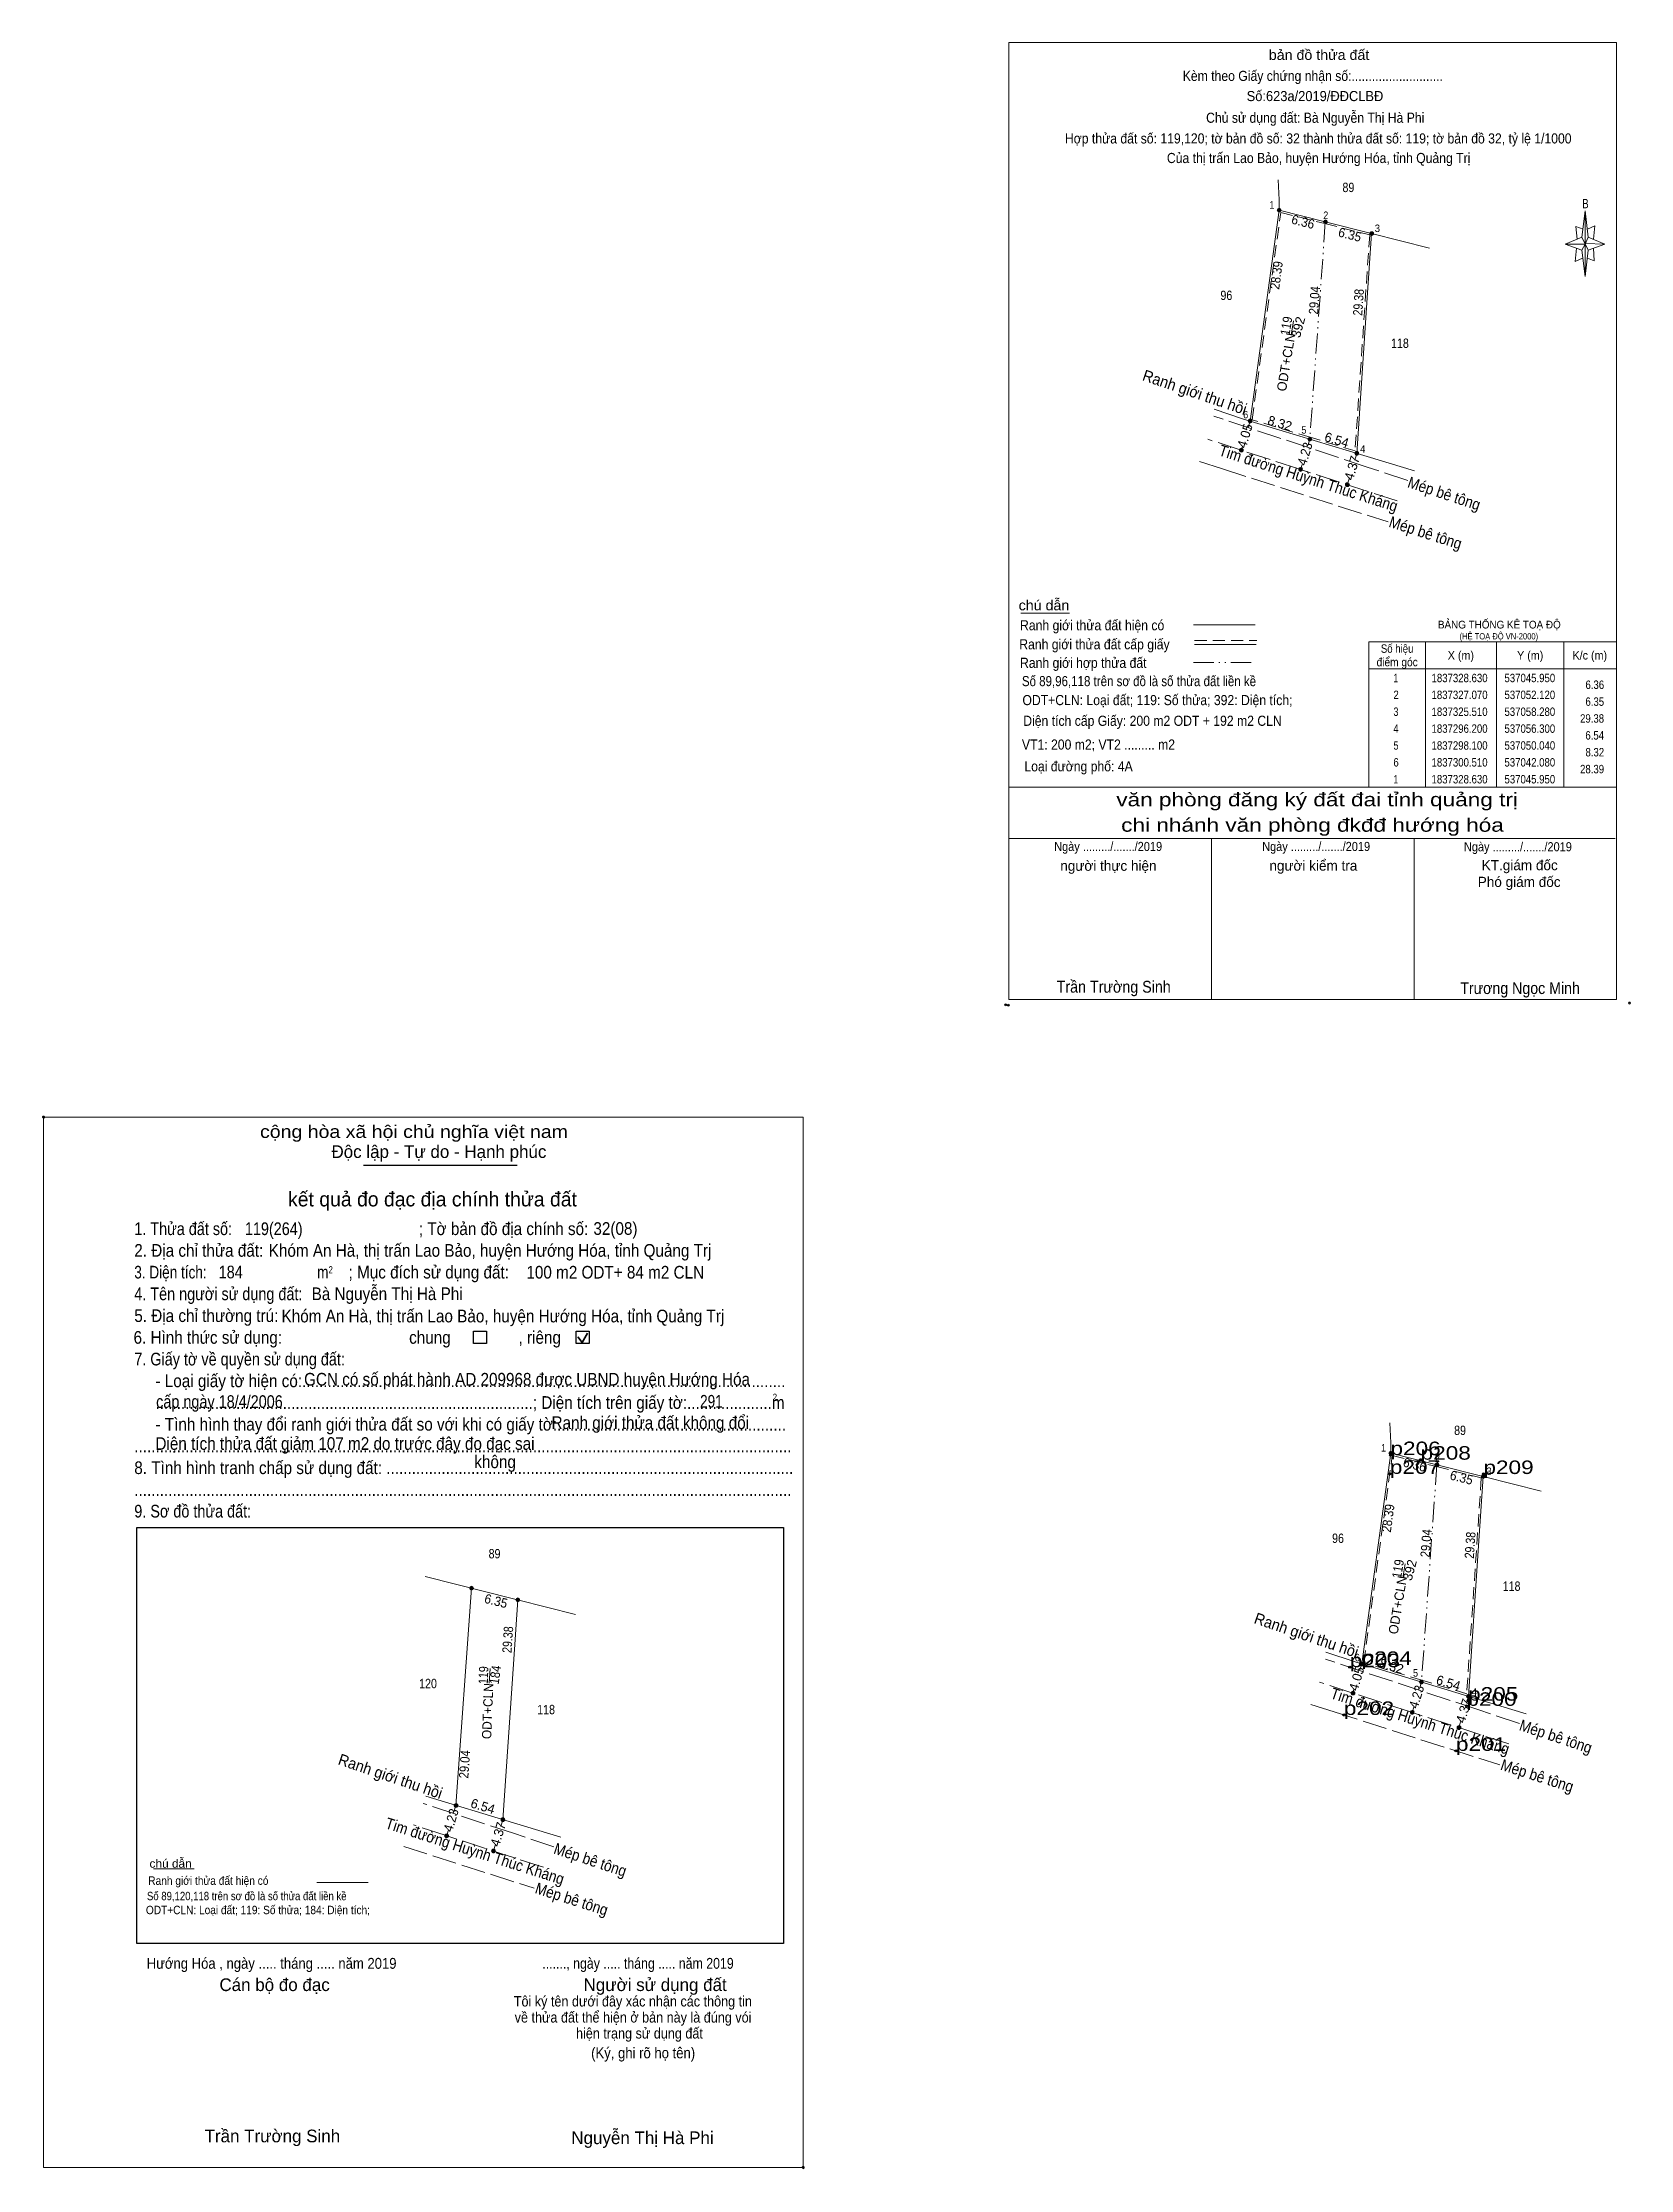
# Model space of a CAD drawing. Header units: metres. Extents: x 536866 to 537548, y 1837233 to 1837522.
# Drawn here: x 536866.3 to 537077.9, y 1837233.1 to 1837516.7 of the extents above; entities that cross this region are included whole.
import ezdxf
from ezdxf.enums import TextEntityAlignment as Align

# ---------------------------------------------------------------- set-up
doc = ezdxf.new("R2010")
doc.units = ezdxf.units.M
doc.header["$LTSCALE"] = 0.54
doc.header["$PDMODE"] = 32
doc.header["$PDSIZE"] = 0.27
for name, pattern in [('DASH_DOUBLE_DOT', [9.2, 5, -1.2, 0.3, -1.2, 0.3, -1.2]), ('DOTTED', [1.5, 0.3, -1.2]), ('LONG_DASHED', [7.5, 6, -1.5]), ('MEDIUM_DASHED', [4.5, 3, -1.5]), ('SHORT_DASHED', [2.7, 1.5, -1.2])]:
    doc.linetypes.add(name, pattern=pattern)
for name, color, linetype, lineweight in [('1', 7, 'DOTTED', 13), ('10', 7, 'Continuous', 13), ('17', 7, 'Continuous', 13), ('2', 7, 'SHORT_DASHED', 13), ('22', 7, 'LONG_DASHED', 13), ('23', 7, 'Continuous', 13), ('36', 7, 'Continuous', 13), ('5', 7, 'Continuous', 13), ('6', 7, 'Continuous', 13), ('63', 7, 'Continuous', 13)]:
    doc.layers.add(name, color=color, linetype=linetype, lineweight=lineweight)
doc.layers.add('12', color=7, linetype='Continuous')
doc.layers.add('7', color=7, linetype='Continuous')

msp = doc.modelspace()

# ---------------------------------------------------------------- texts
at = {"layer": '1', "width": 0.9}
for p in [(537036.3926, 1837482.2955), (537051.2726, 1837316.5655)]:
    msp.add_text('29.04', height=1.25, rotation=85.913, dxfattribs=at).set_placement(p, align=Align.CENTER)
at = {"layer": '1'}
for s, height, width, p in [('BẢNG THỐNG KÊ TOẠ ĐỘ ', 1.035, 0.95, (537052.24, 1837438.58)), ('(HỆ TOẠ ĐỘ VN-2000)', 0.837, 0.9, (537055.12, 1837437.12))]:
    msp.add_text(s, height=height, dxfattribs=dict(at, width=width)).set_placement(p)
at = {"layer": '10', "width": 0.85}
for s, p in [('89', (537040.305, 1837496.77)), ('96', (537024.04, 1837482.38)), ('118', (537047.175, 1837475.99)), ('89', (537055.185, 1837331.04)), ('96', (537038.92, 1837316.65)), ('89', (536926.505, 1837314.59)), ('118', (537062.055, 1837310.26)), ('120', (536917.64, 1837297.28)), ('118', (536933.375, 1837293.81))]:
    msp.add_text(s, height=1.25, dxfattribs=at).set_placement(p, align=Align.CENTER)
at = {"layer": '10'}
for s, height, rotation, width, p in [('119', 1.25, 80.688, 0.9, (537032.6497, 1837478.8289)), ('Ranh giới thu hồi', 1.5, 341.189, 0.95, (537019.5932, 1837469.3733)), ('Tim đường Huỳnh Thúc Kháng', 1.5, 342.237, 0.9, (537034.7512, 1837457.9046)), ('Mép bê tông', 1.5, 341.672, 0.9, (537052.8342, 1837455.8687)), ('Mép bê tông', 1.5, 342.237, 0.9, (537050.3612, 1837450.6299)), ('119', 1.25, 80.688, 0.9, (537047.5297, 1837313.0989)), ('Ranh giới thu hồi', 1.5, 341.189, 0.95, (537034.4732, 1837303.6433)), ('119', 1.25, 87.787, 0.85, (536925.647, 1837298.9959)), ('184', 1.25, 82.158, 0.9, (536927.2156, 1837298.9747)), ('ODT+CLN', 1.25, 87.787, 0.95, (536926.2038, 1837294.2009)), ('Tim đường Huỳnh Thúc Kháng', 1.5, 342.237, 0.9, (537049.6312, 1837292.1746)), ('Mép bê tông', 1.5, 341.672, 0.9, (537067.7142, 1837290.1387)), ('Ranh giới thu hồi', 1.5, 341.189, 0.95, (536912.3932, 1837284.8233)), ('Mép bê tông', 1.5, 342.237, 0.9, (537065.2412, 1837284.8999)), ('Tim đường Huỳnh Thúc Kháng', 1.5, 342.237, 0.9, (536923.6612, 1837274.8446)), ('Mép bê tông', 1.5, 341.672, 0.9, (536939.0342, 1837273.6887)), ('Mép bê tông', 1.5, 342.237, 0.9, (536936.5612, 1837268.4499))]:
    msp.add_text(s, height=height, rotation=rotation, dxfattribs=dict(at, width=width)).set_placement(p, align=Align.CENTER)
for s, rotation, p in [('392', 75.058, (537034.212, 1837478.6089)), ('ODT+CLN', 80.688, (537032.6156, 1837474.0039)), ('392', 75.058, (537049.092, 1837312.8789)), ('ODT+CLN', 80.688, (537047.4956, 1837308.2739))]:
    msp.add_text(s, height=1.25, rotation=rotation, dxfattribs=at).set_placement(p, align=Align.CENTER)
at = {"layer": '12', "width": 1.25}
for s, p in [('p206', (537045.91, 1837328.36)), ('p208', (537049.93, 1837327.75)), ('p207', (537045.83, 1837325.86)), ('p209', (537058.3, 1837325.84)), ('p203', (537040.48, 1837300.08)), ('p204', (537042.06, 1837300.39)), ('p205', (537056.26, 1837295.62)), ('p202', (537039.7, 1837293.71)), ('p200', (537056.03, 1837294.93)), ('p201', (537054.64, 1837288.92))]:
    msp.add_text(s, height=1.8, dxfattribs=at).set_placement(p)
at = {"layer": '2'}
for s, width, p in [(' 1', 0.9, (537030.44, 1837494.56)), (' 2', 0.9, (537037.62, 1837493.18)), (' 3', 0.95, (537044.52, 1837491.44)), (' 6', 0.9, (537026.95, 1837466.6)), (' 5', 0.9, (537034.71, 1837464.55)), (' 4', 0.95, (537042.57, 1837462.01)), (' 1', 0.9, (537045.32, 1837328.83)), (' 2', 0.9, (537052.5, 1837327.45)), (' 3', 0.95, (537059.4, 1837325.71)), (' 6', 0.9, (537041.83, 1837300.87)), (' 5', 0.9, (537049.59, 1837298.82)), (' 4', 0.95, (537057.45, 1837296.28))]:
    msp.add_text(s, height=1, dxfattribs=dict(at, width=width)).set_placement(p, align=Align.RIGHT)
for s, rotation, width, p in [('6.36', 345.811, 0.95, (537034.1118, 1837492.2078)), ('6.35', 345.789, 0.95, (537040.3516, 1837490.4923)), ('28.39', 82.152, 0.9, (537031.3284, 1837485.5947)), ('29.38', 86.135, 0.85, (537042.2635, 1837482.0379)), ('6.36', 345.811, 0.95, (537048.9918, 1837326.4778)), ('6.35', 345.789, 0.95, (537055.2316, 1837324.7623)), ('28.39', 82.152, 0.9, (537046.2084, 1837319.8647)), ('29.38', 86.135, 0.85, (537057.1435, 1837316.3079)), ('6.35', 345.789, 0.95, (536926.5516, 1837308.3123)), ('29.38', 86.135, 0.85, (536928.8835, 1837303.7179)), ('29.04', 85.893, 0.9, (536923.1332, 1837287.0852))]:
    msp.add_text(s, height=1.25, rotation=rotation, dxfattribs=dict(at, width=width)).set_placement(p, align=Align.CENTER)
for s, rotation, p in [('8.32', 343.373, (537030.9962, 1837465.3472)), ('6.54', 343.116, (537038.5685, 1837463.1261)), ('8.32', 343.373, (537045.8762, 1837299.6172)), ('6.54', 343.116, (537053.4485, 1837297.3961)), ('6.54', 343.116, (536924.7685, 1837280.9461))]:
    msp.add_text(s, height=1.25, rotation=rotation, dxfattribs=at).set_placement(p, align=Align.CENTER)
for s, height, width, p in [('cộng hòa xã hội chủ nghĩa việt nam', 1.69, 1.15, (536895.25, 1837370.65)), ('1. Thửa đất số:', 1.69, 0.85, (536878.49, 1837357.7)), ('119(264)', 1.69, 0.85, (536893.23, 1837357.7)), ('; Tờ bản đồ địa chính số:', 1.69, 0.9, (536916.41, 1837357.7)), ('32(08)', 1.69, 0.9, (536939.68, 1837357.73)), ('2. Địa chỉ thửa đất:', 1.69, 0.9, (536878.49, 1837354.81)), ('Khóm An Hà, thị trấn Lao Bảo, huyện Hướng Hóa, tỉnh Quảng Trj', 1.69, 0.9, (536896.41, 1837354.81)), ('3. Diện tích:', 1.69, 0.8, (536878.49, 1837351.91)), ('; Mục đích sử dụng đất:', 1.69, 0.9, (536907.05, 1837351.91)), ('4. Tên người sử dụng đất:', 1.69, 0.85, (536878.49, 1837349.02)), ('184', 1.69, 0.85, (536889.74, 1837351.93)), ('Bà Nguyễn Thị Hà Phi', 1.69, 0.9, (536902.13, 1837349.03)), ('m', 1.69, 0.8, (536902.86, 1837351.91)), ('2', 0.9657, 0.8, (536904.37, 1837352.59)), ('100 m2 ODT+ 84 m2 CLN', 1.69, 0.9, (536930.75, 1837351.9)), ('5. Địa chỉ thường trú:', 1.69, 0.9, (536878.49, 1837346.11)), ('Khóm An Hà, thị trấn Lao Bảo, huyện Hướng Hóa, tỉnh Quảng Trj', 1.69, 0.9, (536898.12, 1837346.06)), ('6. Hình thức sử dụng:', 1.69, 0.9, (536878.39, 1837343.21)), ('chung                , riêng', 1.69, 0.9, (536915.12, 1837343.21)), ('7. Giấy tờ về quyền sử dụng đất:', 1.69, 0.85, (536878.49, 1837340.32)), ('GCN có số phát hành AD 209968 được UBND huyện Hướng Hóa', 1.69, 0.9, (536901.12, 1837337.63)), ('     - Loại giấy tờ hiện có:..................................................................................................................', 1.69, 0.9, (536878.49, 1837337.42)), (' cấp ngày 18/4/2006', 1.69, 0.85, (536880.87, 1837334.65)), ('     .........................................................................................; Diện tích trên giấy tờ:....................m', 1.69, 0.9, (536878.49, 1837334.53)), ('Ranh giới thửa đất không đổi', 1.69, 0.9, (536934.1, 1837331.84)), ('291', 1.69, 0.8, (536953.9, 1837334.69)), ('2', 0.9657, 0.8, (536963.58, 1837335.59)), ('     - Tình hình thay đổi ranh giới thửa đất so với khi có giấy tờ:......................................................', 1.69, 0.9, (536878.49, 1837331.63)), ('...........................................................................................................................................................', 1.69, 0.9, (536878.49, 1837328.73)), ('Diện tích thửa đất giảm 107 m2 do trước đây đo đạc sai', 1.69, 0.9, (536881.31, 1837329.06)), ('không', 1.69, 0.9, (536923.81, 1837326.63)), ('8. Tình hình tranh chấp sử dụng đất: ................................................................................................', 1.69, 0.9, (536878.49, 1837325.83)), ('...........................................................................................................................................................', 1.69, 0.9, (536878.49, 1837322.93)), ('9. Sơ đồ thửa đất:', 1.69, 0.85, (536878.49, 1837320.04)), ('Hướng Hóa , ngày ..... tháng ..... năm 2019', 1.447, 0.9, (536880.15, 1837259.87)), ('......., ngày ..... tháng ..... năm 2019', 1.447, 0.85, (536932.87, 1837259.87)), ('(Ký, ghi rõ họ tên)', 1.449, 0.9, (536939.38, 1837247.93))]:
    msp.add_text(s, height=height, dxfattribs=dict(at, width=width)).set_placement(p)
for s, p in [('Độc lập - Tự do - Hạnh phúc', (536904.77, 1837367.98)), ('Cán bộ đo đạc', (536889.84, 1837256.9)), ('Người sử dụng đất', (536938.37, 1837256.9)), ('Trần Trường Sinh', (536887.86, 1837236.73)), ('Nguyễn Thị Hà Phi', (536936.74, 1837236.49))]:
    msp.add_text(s, height=1.69, dxfattribs=at).set_placement(p)
for s, height, p in [('kết quả đo đạc địa chính thửa đất', 1.932, (536918.235, 1837361.52)), ('.', 0.4829, (536967.6289, 1837233.11))]:
    msp.add_text(s, height=height, dxfattribs=at).set_placement(p, align=Align.CENTER)
at = {"layer": '2', "width": 0.9}
for s, p in [('Tôi ký tên dưới đây xác nhận các thông tin', (536944.94, 1837254.84)), ('về thửa đất thể hiện ở bản này là đúng vói', (536944.965, 1837252.7)), ('hiện trạng sử dụng đất', (536945.815, 1837250.57))]:
    msp.add_text(s, height=1.396, dxfattribs=at).set_placement(p, align=Align.CENTER)
at = {"layer": '23'}
for s, rotation, p in [('4.05', 73.22, (537027.1137, 1837464.0846)), ('4.37', 73.225, (537041.3835, 1837459.8046)), ('4.05', 73.22, (537041.9937, 1837298.3546)), ('4.37', 73.225, (537056.2635, 1837294.0746)), ('4.37', 73.225, (536927.5835, 1837277.6246))]:
    msp.add_text(s, height=1.25, rotation=rotation, dxfattribs=at).set_placement(p, align=Align.CENTER)
at = {"layer": '23', "width": 0.95}
for p in [(537035.1035, 1837461.6834), (537049.9835, 1837295.9534), (536921.3035, 1837279.5034)]:
    msp.add_text('4.23', height=1.25, rotation=73.106, dxfattribs=at).set_placement(p, align=Align.CENTER)
at = {"layer": '5'}
for s, height, width, p in [('bản đồ thửa đất', 1.35, 1.05, (537036.395, 1837514.39)), ('Kèm theo Giấy chứng nhận số:...........................', 1.35, 0.9, (537035.565, 1837511.59)), ('Số:623a/2019/ĐĐCLBĐ', 1.35, 0.95, (537035.85, 1837508.9)), ('Chủ sử dụng đất: Bà Nguyễn Thị Hà Phi', 1.35, 0.9, (537035.885, 1837506.01)), ('Hợp thửa đất số: 119,120; tờ bản đồ số: 32 thành thửa đất số: 119; tờ bản đồ 32, tỷ lệ 1/1000', 1.35, 0.9, (537036.285, 1837503.25)), ('Của thị trấn Lao Bảo, huyện Hướng Hóa, tỉnh Quảng Trị', 1.35, 0.9, (537036.34, 1837500.64)), ('B', 1.24, 0.75, (537071.905, 1837494.61)), ('văn phòng đăng ký đất đai tỉnh quảng trị', 1.8, 1.25, (537036.135, 1837414.87)), ('chi nhánh văn phòng đkđđ hướng hóa', 1.8, 1.25, (537035.52, 1837411.48)), ('Ngày ........./......./2019', 1.215, 0.9, (537008.285, 1837408.91)), ('Ngày ........./......./2019', 1.215, 0.9, (537036.005, 1837408.91)), ('Ngày ........./......./2019', 1.215, 0.9, (537062.895, 1837408.87)), ('Trần Trường Sinh', 1.58, 0.9, (537009.025, 1837390.02)), ('Trương Ngọc Minh', 1.57, 0.9, (537063.185, 1837389.84))]:
    msp.add_text(s, height=height, dxfattribs=dict(at, width=width)).set_placement(p, align=Align.CENTER)
for s, p in [('người thực hiện', (537008.32, 1837406.27)), ('người kiểm tra', (537035.635, 1837406.29)), ('KT.giám đốc', (537063.14, 1837406.35)), ('Phó giám đốc', (537063.065, 1837404.12))]:
    msp.add_text(s, height=1.35, dxfattribs=at).set_placement(p, align=Align.CENTER)
at = {"layer": '6'}
for s, height, width, p in [('chú dẫn', 1.35, 1.05, (536996.36, 1837441)), ('Ranh giới thửa đất hiện có ', 1.35, 0.9, (536996.54, 1837438.34)), ('Ranh giới thửa đất cấp giấy', 1.35, 0.9, (536996.44, 1837435.8)), ('Ranh giới hợp thửa đất', 1.35, 0.9, (536996.54, 1837433.33)), ('Số 89,96,118 trên sơ đồ là số thửa đất liền kề', 1.35, 0.85, (536996.79, 1837430.89)), ('ODT+CLN: Loại đất; 119: Số thửa; 392: Diện tích;', 1.35, 0.9, (536996.86, 1837428.36)), ('Diện tích cấp Giấy: 200 m2 ODT + 192 m2 CLN', 1.35, 0.9, (536996.97, 1837425.6)), ('VT1: 200 m2; VT2 ......... m2', 1.35, 0.9, (536996.79, 1837422.43)), ('Loại đường phố: 4A', 1.35, 0.9, (536997.12, 1837419.53)), ('chú dẫn', 1.125, 1.05, (536880.52, 1837273.34)), ('Ranh giới thửa đất hiện có ', 1.125, 0.9, (536880.35, 1837271.06)), ('Số 89,120,118 trên sơ đồ là số thửa đất liền kề', 1.12, 0.85, (536880.18, 1837269.01)), ('ODT+CLN: Loại đất; 119: Số thửa; 184: Diện tích;', 1.12, 0.9, (536880.04, 1837267.15))]:
    msp.add_text(s, height=height, dxfattribs=dict(at, width=width)).set_placement(p)
at = {"layer": '63'}
for s, width, p in [('Số hiệu', 0.85, (537046.8, 1837435.34)), ('điểm góc', 0.9, (537046.805, 1837433.54)), ('X (m)', 0.95, (537055.295, 1837434.44)), ('Y (m)', 0.95, (537064.535, 1837434.44)), ('K/c (m)', 0.95, (537072.48, 1837434.44)), (' 2', 0.85, (537046.485, 1837429.17)), (' 1', 0.75, (537046.475, 1837431.42)), ('1837328.630', 0.85, (537055.12, 1837431.42)), ('1837327.070', 0.85, (537055.12, 1837429.17)), ('537045.950', 0.85, (537064.485, 1837431.42)), ('537052.120', 0.85, (537064.485, 1837429.17)), (' 3', 0.8, (537046.475, 1837426.92)), ('1837325.510', 0.85, (537055.12, 1837426.92)), ('537058.280', 0.85, (537064.485, 1837426.92)), (' 4', 0.85, (537046.475, 1837424.67)), ('1837296.200', 0.85, (537055.12, 1837424.67)), ('537056.300', 0.85, (537064.485, 1837424.67)), (' 5', 0.8, (537046.485, 1837422.42)), ('1837298.100', 0.85, (537055.12, 1837422.42)), ('537050.040', 0.85, (537064.485, 1837422.42)), (' 6', 0.85, (537046.485, 1837420.17)), (' 1', 0.75, (537046.475, 1837417.92)), ('1837300.510', 0.85, (537055.12, 1837420.17)), ('1837328.630', 0.85, (537055.12, 1837417.92)), ('537042.080', 0.85, (537064.485, 1837420.17)), ('537045.950', 0.85, (537064.485, 1837417.92))]:
    msp.add_text(s, height=1.125, dxfattribs=dict(at, width=width)).set_placement(p, align=Align.CENTER)
at = {"layer": '63', "width": 0.85}
for s, p in [('6.36', (537074.39, 1837430.52)), ('6.35', (537074.39, 1837428.27)), ('29.38', (537074.38, 1837426.02)), ('6.54', (537074.38, 1837423.77)), ('8.32', (537074.39, 1837421.52)), ('28.39', (537074.38, 1837419.27))]:
    msp.add_text(s, height=1.125, dxfattribs=at).set_placement(p, align=Align.RIGHT)

# ---------------------------------------------------------------- hatches: boundary and pattern name
at = {"layer": '10'}
for points in [[(537031.32, 1837494.36, 1), (537030.82, 1837494.36, 1)], [(537037.49, 1837492.8, 1), (537036.99, 1837492.8, 1)], [(537043.65, 1837491.24, 1), (537043.15, 1837491.24, 1)], [(537027.45, 1837466.24, 1), (537026.95, 1837466.24, 1)], [(537035.41, 1837463.83, 1), (537034.91, 1837463.83, 1)], [(537041.67, 1837461.93, 1), (537041.17, 1837461.93, 1)], [(537046.2, 1837328.63, 1), (537045.7, 1837328.63, 1)], [(537052.37, 1837327.07, 1), (537051.87, 1837327.07, 1)], [(537058.53, 1837325.51, 1), (537058.03, 1837325.51, 1)], [(536923.69, 1837310.62, 1), (536923.19, 1837310.62, 1)], [(536929.85, 1837309.06, 1), (536929.35, 1837309.06, 1)], [(537042.33, 1837300.51, 1), (537041.83, 1837300.51, 1)], [(537050.29, 1837298.1, 1), (537049.79, 1837298.1, 1)], [(537056.55, 1837296.2, 1), (537056.05, 1837296.2, 1)], [(536921.61, 1837281.65, 1), (536921.11, 1837281.65, 1)], [(536927.87, 1837279.75, 1), (536927.37, 1837279.75, 1)]]:
    msp.add_hatch(color=256, dxfattribs=at).paths.add_polyline_path(points)
at = {"layer": '23'}
for points in [[(537026.28, 1837462.36, 1), (537025.78, 1837462.36, 1)], [(537040.41, 1837457.75, 1), (537039.91, 1837457.75, 1)], [(537041.16, 1837296.63, 1), (537040.66, 1837296.63, 1)], [(537055.29, 1837292.02, 1), (537054.79, 1837292.02, 1)], [(536926.61, 1837275.57, 1), (536926.11, 1837275.57, 1)]]:
    msp.add_hatch(color=256, dxfattribs=at).paths.add_polyline_path(points)
at = {"layer": '36'}
for points in [[(537034.18, 1837459.78, 1), (537033.68, 1837459.78, 1)], [(537049.06, 1837294.05, 1), (537048.56, 1837294.05, 1)], [(536920.38, 1837277.6, 1), (536919.88, 1837277.6, 1)]]:
    msp.add_hatch(color=256, dxfattribs=at).paths.add_polyline_path(points)

# ---------------------------------------------------------------- linework, layer by layer
at = {"layer": '1', "linetype": 'Continuous'}
for p, q in [((537031.07, 1837494.36), (537027.2, 1837466.24)), ((537037.23, 1837492.8), (537043.4, 1837491.24)), ((537045.95, 1837328.63), (537042.08, 1837300.51)), ((537052.11, 1837327.07), (537058.28, 1837325.51))]:
    msp.add_line(p, q, dxfattribs=at)
at = {"layer": '1', "linetype": 'DASH_DOUBLE_DOT'}
for p, q in [((537037.23, 1837492.8), (537035.16, 1837463.83)), ((537052.11, 1837327.07), (537050.04, 1837298.1))]:
    msp.add_line(p, q, dxfattribs=at)
at = {"layer": '1', "linetype": 'MEDIUM_DASHED'}
for points in [[(537031.28, 1837494.05), (537037.18, 1837492.56), (537043.14, 1837491.05), (537041.19, 1837462.26), (537035.23, 1837464.07), (537027.48, 1837466.42)], [(537046.16, 1837328.32), (537052.06, 1837326.83), (537058.02, 1837325.32), (537056.07, 1837296.53), (537050.11, 1837298.34), (537042.36, 1837300.69)]]:
    msp.add_lwpolyline(points, close=True, dxfattribs=at)
at = {"layer": '10'}
for p, q in [((537037.23, 1837492.8), (537031.07, 1837494.36)), ((537043.4, 1837491.24), (537051.1, 1837489.28)), ((537026.96, 1837465.44), (537027.2, 1837466.24)), ((537026.03, 1837462.36), (537026.17, 1837462.84)), ((537034.89, 1837462.96), (537035.16, 1837463.83)), ((537041.15, 1837461.03), (537041.42, 1837461.93)), ((537033.93, 1837459.78), (537034.14, 1837460.46)), ((537040.16, 1837457.75), (537040.43, 1837458.65)), ((537052.11, 1837327.07), (537045.95, 1837328.63)), ((537058.28, 1837325.51), (537065.98, 1837323.55)), ((536929.02, 1837309.2), (536917.27, 1837312.18)), ((536921.36, 1837281.65), (536923.44, 1837310.62)), ((536929.55, 1837309.07), (536929.02, 1837309.2)), ((536929.55, 1837309.07), (536937.3, 1837307.1)), ((537041.84, 1837299.71), (537042.08, 1837300.51)), ((537040.91, 1837296.63), (537041.05, 1837297.11)), ((537049.77, 1837297.23), (537050.04, 1837298.1)), ((537048.81, 1837294.05), (537049.02, 1837294.73)), ((537056.03, 1837295.3), (537056.3, 1837296.2)), ((537055.04, 1837292.02), (537055.31, 1837292.92)), ((536921.09, 1837280.78), (536921.36, 1837281.65)), ((536920.13, 1837277.6), (536920.34, 1837278.28)), ((536927.35, 1837278.85), (536927.62, 1837279.75)), ((536926.36, 1837275.57), (536926.63, 1837276.47))]:
    msp.add_line(p, q, dxfattribs=at)
for points in [[(537031.07, 1837494.36), (537031.06, 1837495.73), (537030.96, 1837498.4)], [(537045.95, 1837328.63), (537045.94, 1837330), (537045.84, 1837332.67)]]:
    msp.add_lwpolyline(points, dxfattribs=at)
for centre in [(537031.07, 1837494.36), (537037.24, 1837492.8), (537043.4, 1837491.24), (537027.2, 1837466.24), (537035.16, 1837463.83), (537041.42, 1837461.93), (537045.95, 1837328.63), (537052.12, 1837327.07), (537058.28, 1837325.51), (536923.44, 1837310.62), (536929.6, 1837309.06), (537042.08, 1837300.51), (537050.04, 1837298.1), (537056.3, 1837296.2), (536921.36, 1837281.65), (536927.62, 1837279.75)]:
    msp.add_circle(centre, 0.25, dxfattribs=at)
at = {"layer": '17'}
for p, q in [((536996.63, 1837440.64), (537003.15, 1837440.64)), ((536881.03, 1837273.21), (536886.46, 1837273.21))]:
    msp.add_line(p, q, dxfattribs=at)
at = {"layer": '2', "linetype": 'Continuous'}
for p, q in [((537033.01, 1837479.61), (537032.68, 1837477.71)), ((537047.89, 1837313.88), (537047.56, 1837311.98)), ((536925.91, 1837299.89), (536925.81, 1837297.96))]:
    msp.add_line(p, q, dxfattribs=at)
at = {"layer": '2', "linetype": 'Continuous', "lineweight": 25}
for p, q in [((536909.05, 1837367.01), (536929.52, 1837367.01)), ((536878.81, 1837318.71), (536965.02, 1837318.71)), ((536965.02, 1837318.71), (536965.02, 1837263.23))]:
    msp.add_line(p, q, dxfattribs=at)
at = {"layer": '2', "linetype": 'Continuous', "lineweight": 35}
for p, q in [((536937.6, 1837344.12), (536938.18, 1837343.37)), ((536938.18, 1837343.37), (536938.88, 1837344.62))]:
    msp.add_line(p, q, dxfattribs=at)
at = {"layer": '2', "linetype": 'Continuous'}
msp.add_lwpolyline([(536866.4, 1837373.43), (536967.65, 1837373.43), (536967.65, 1837233.38), (536866.4, 1837233.38)], close=True, dxfattribs=at)
at = {"layer": '2', "linetype": 'Continuous', "lineweight": 25}
for points in [[(536923.7, 1837344.87), (536925.44, 1837344.87), (536925.44, 1837343.24), (536923.7, 1837343.24)], [(536937.38, 1837344.87), (536939.12, 1837344.87), (536939.12, 1837343.24), (536937.38, 1837343.24)]]:
    msp.add_lwpolyline(points, close=True, dxfattribs=at)
msp.add_lwpolyline([(536965.02, 1837263.23), (536878.81, 1837263.23), (536878.81, 1837318.71)], dxfattribs=at)
at = {"layer": '2'}
for p in [(536866.4, 1837373.43), (536967.65, 1837233.38)]:
    msp.add_point(p, dxfattribs=at)
at = {"layer": '22'}
for p, q in [((537042.82, 1837460.11), (537022.37, 1837466.88)), ((537033.72, 1837459.85), (537021.59, 1837463.81)), ((537048.21, 1837458.32), (537042.82, 1837460.11)), ((537057.7, 1837294.38), (537037.25, 1837301.15)), ((537048.6, 1837294.12), (537036.47, 1837298.08)), ((537063.09, 1837292.59), (537057.7, 1837294.38)), ((536929.02, 1837277.93), (536916.98, 1837281.92)), ((536919.92, 1837277.67), (536915.72, 1837279.04)), ((536934.41, 1837276.14), (536929.02, 1837277.93)), ((536914.41, 1837276.17), (536931.8, 1837270.6))]:
    msp.add_line(p, q, dxfattribs=at)
for points in [[(537020.44, 1837460.84), (537023.53, 1837459.85), (537045.6, 1837452.78)], [(537046.81, 1837455.58), (537033.93, 1837459.78), (537033.72, 1837459.85)], [(537035.32, 1837295.11), (537038.41, 1837294.12), (537060.48, 1837287.05)], [(537061.69, 1837289.85), (537048.81, 1837294.05), (537048.6, 1837294.12)], [(536933.01, 1837273.4), (536920.13, 1837277.6), (536919.92, 1837277.67)]]:
    msp.add_lwpolyline(points, dxfattribs=at)
at = {"layer": '23'}
for p, q in [((536917.33, 1837282.87), (536929.02, 1837279.32)), ((536929.02, 1837279.32), (536935.33, 1837277.41))]:
    msp.add_line(p, q, dxfattribs=at)
for points in [[(537022.43, 1837467.83), (537026.31, 1837466.51), (537042.82, 1837461.5), (537049.13, 1837459.59)], [(537037.31, 1837302.1), (537041.19, 1837300.78), (537057.7, 1837295.77), (537064.01, 1837293.86)]]:
    msp.add_lwpolyline(points, dxfattribs=at)
for centre in [(537026.03, 1837462.36), (537040.16, 1837457.75), (537040.91, 1837296.63), (537055.04, 1837292.02), (536926.36, 1837275.57)]:
    msp.add_circle(centre, 0.25, dxfattribs=at)
for centre in [(537033.93, 1837459.78), (537048.81, 1837294.05)]:
    msp.add_arc(centre, 0.25, 16.26021, 163.7398, dxfattribs=at)
at = {"layer": '36'}
for p, q in [((537043.4, 1837491.24), (537042.82, 1837482.65)), ((537042.82, 1837482.65), (537041.42, 1837461.93)), ((537058.28, 1837325.51), (537057.7, 1837316.92)), ((537057.7, 1837316.92), (537056.3, 1837296.2)), ((536929.6, 1837309.06), (536929.02, 1837300.47)), ((536929.02, 1837300.47), (536927.62, 1837279.75))]:
    msp.add_line(p, q, dxfattribs=at)
for centre in [(537033.93, 1837459.78), (537048.81, 1837294.05), (536920.13, 1837277.6)]:
    msp.add_circle(centre, 0.25, dxfattribs=at)
at = {"layer": '5'}
for p, q in [((537071.43, 1837490.74), (537071.88, 1837494.25)), ((537071.43, 1837489.03), (537069.18, 1837489.84)), ((537072.24, 1837490.74), (537074.49, 1837489.84)), ((537072.24, 1837489.03), (537071.88, 1837485.52)), ((537073.05, 1837487.59), (537072.15, 1837487.95)), ((537072.96, 1837489.3), (537073.05, 1837487.59)), ((536995.05, 1837417.44), (537076.05, 1837417.44)), ((536995.05, 1837410.6), (537075.87, 1837410.6)), ((536995.05, 1837410.6), (537075.87, 1837410.6)), ((536995.05, 1837410.6), (537075.87, 1837410.6)), ((537022.05, 1837389.09), (537022.05, 1837410.6)), ((537049.05, 1837389.09), (537049.05, 1837410.6))]:
    msp.add_line(p, q, dxfattribs=at)
for points in [[(536995.05, 1837516.71), (537076.05, 1837516.71), (537076.05, 1837389.09), (536995.05, 1837389.09)], [(537071.88, 1837494.25), (537072.24, 1837490.74), (537071.88, 1837489.84)], [(537071.88, 1837489.84), (537069.18, 1837489.84), (537071.43, 1837490.74), (537072.24, 1837489.03), (537074.49, 1837489.84), (537071.88, 1837489.93)], [(537071.88, 1837489.84), (537071.88, 1837485.52), (537071.43, 1837489.03)]]:
    msp.add_lwpolyline(points, close=True, dxfattribs=at)
for points in [[(537071.88, 1837489.84), (537071.43, 1837490.74), (537069.18, 1837489.84)], [(537071.61, 1837491.82), (537070.62, 1837492.18), (537070.8, 1837490.47)], [(537071.88, 1837489.84), (537072.24, 1837489.03), (537074.49, 1837489.84)], [(537072.15, 1837491.82), (537073.14, 1837492.27), (537072.96, 1837490.47)], [(537070.71, 1837489.3), (537070.53, 1837487.5), (537071.52, 1837487.95)], [(537076.05, 1837389.09), (536995.05, 1837389.09), (536995.05, 1837410.6)]]:
    msp.add_lwpolyline(points, dxfattribs=at)
for p in [(536994.62, 1837388.4), (536994.98, 1837388.34)]:
    msp.add_point(p, dxfattribs=at)
at = {"layer": '6'}
for p, q in [((537019.67, 1837439.07), (537027.9, 1837439.07)), ((537019.8, 1837436.43), (537028.03, 1837436.43)), ((536902.8, 1837271.36), (536909.65, 1837271.36))]:
    msp.add_line(p, q, dxfattribs=at)
at = {"layer": '6', "linetype": 'MEDIUM_DASHED'}
msp.add_line((537019.8, 1837436.99), (537028.08, 1837436.99), dxfattribs=at)
at = {"layer": '6', "linetype": 'DASH_DOUBLE_DOT'}
msp.add_line((537019.67, 1837434.06), (537027.9, 1837434.06), dxfattribs=at)
at = {"layer": '6'}
msp.add_point((537077.76, 1837388.64), dxfattribs=at)
at = {"layer": '63'}
for p, q in [((537050.58, 1837436.79), (537050.58, 1837417.44)), ((537060.03, 1837436.79), (537060.03, 1837417.44)), ((537069.03, 1837436.79), (537069.03, 1837417.44)), ((537043.02, 1837433.19), (537076.05, 1837433.19))]:
    msp.add_line(p, q, dxfattribs=at)
msp.add_lwpolyline([(537043.02, 1837436.79), (537076.05, 1837436.79), (537076.05, 1837417.44), (537043.02, 1837417.44)], close=True, dxfattribs=at)
at = {"layer": '7'}
for p in [(537045.91, 1837328.36), (537045.83, 1837325.86), (537049.93, 1837327.75), (537058.3, 1837325.84), (537040.48, 1837300.08), (537042.06, 1837300.39), (537056.03, 1837294.93), (537056.26, 1837295.62), (537039.7, 1837293.71), (537054.64, 1837288.92)]:
    msp.add_point(p, dxfattribs=at)

msp.set_redraw_order([(e.dxf.handle, doc.entitydb.next_handle()) for e in msp.query("TEXT MTEXT ATTDEF DIMENSION ARC_DIMENSION")])  # texts and dimensions are drawn at this point

doc.saveas('drawing.dxf')
